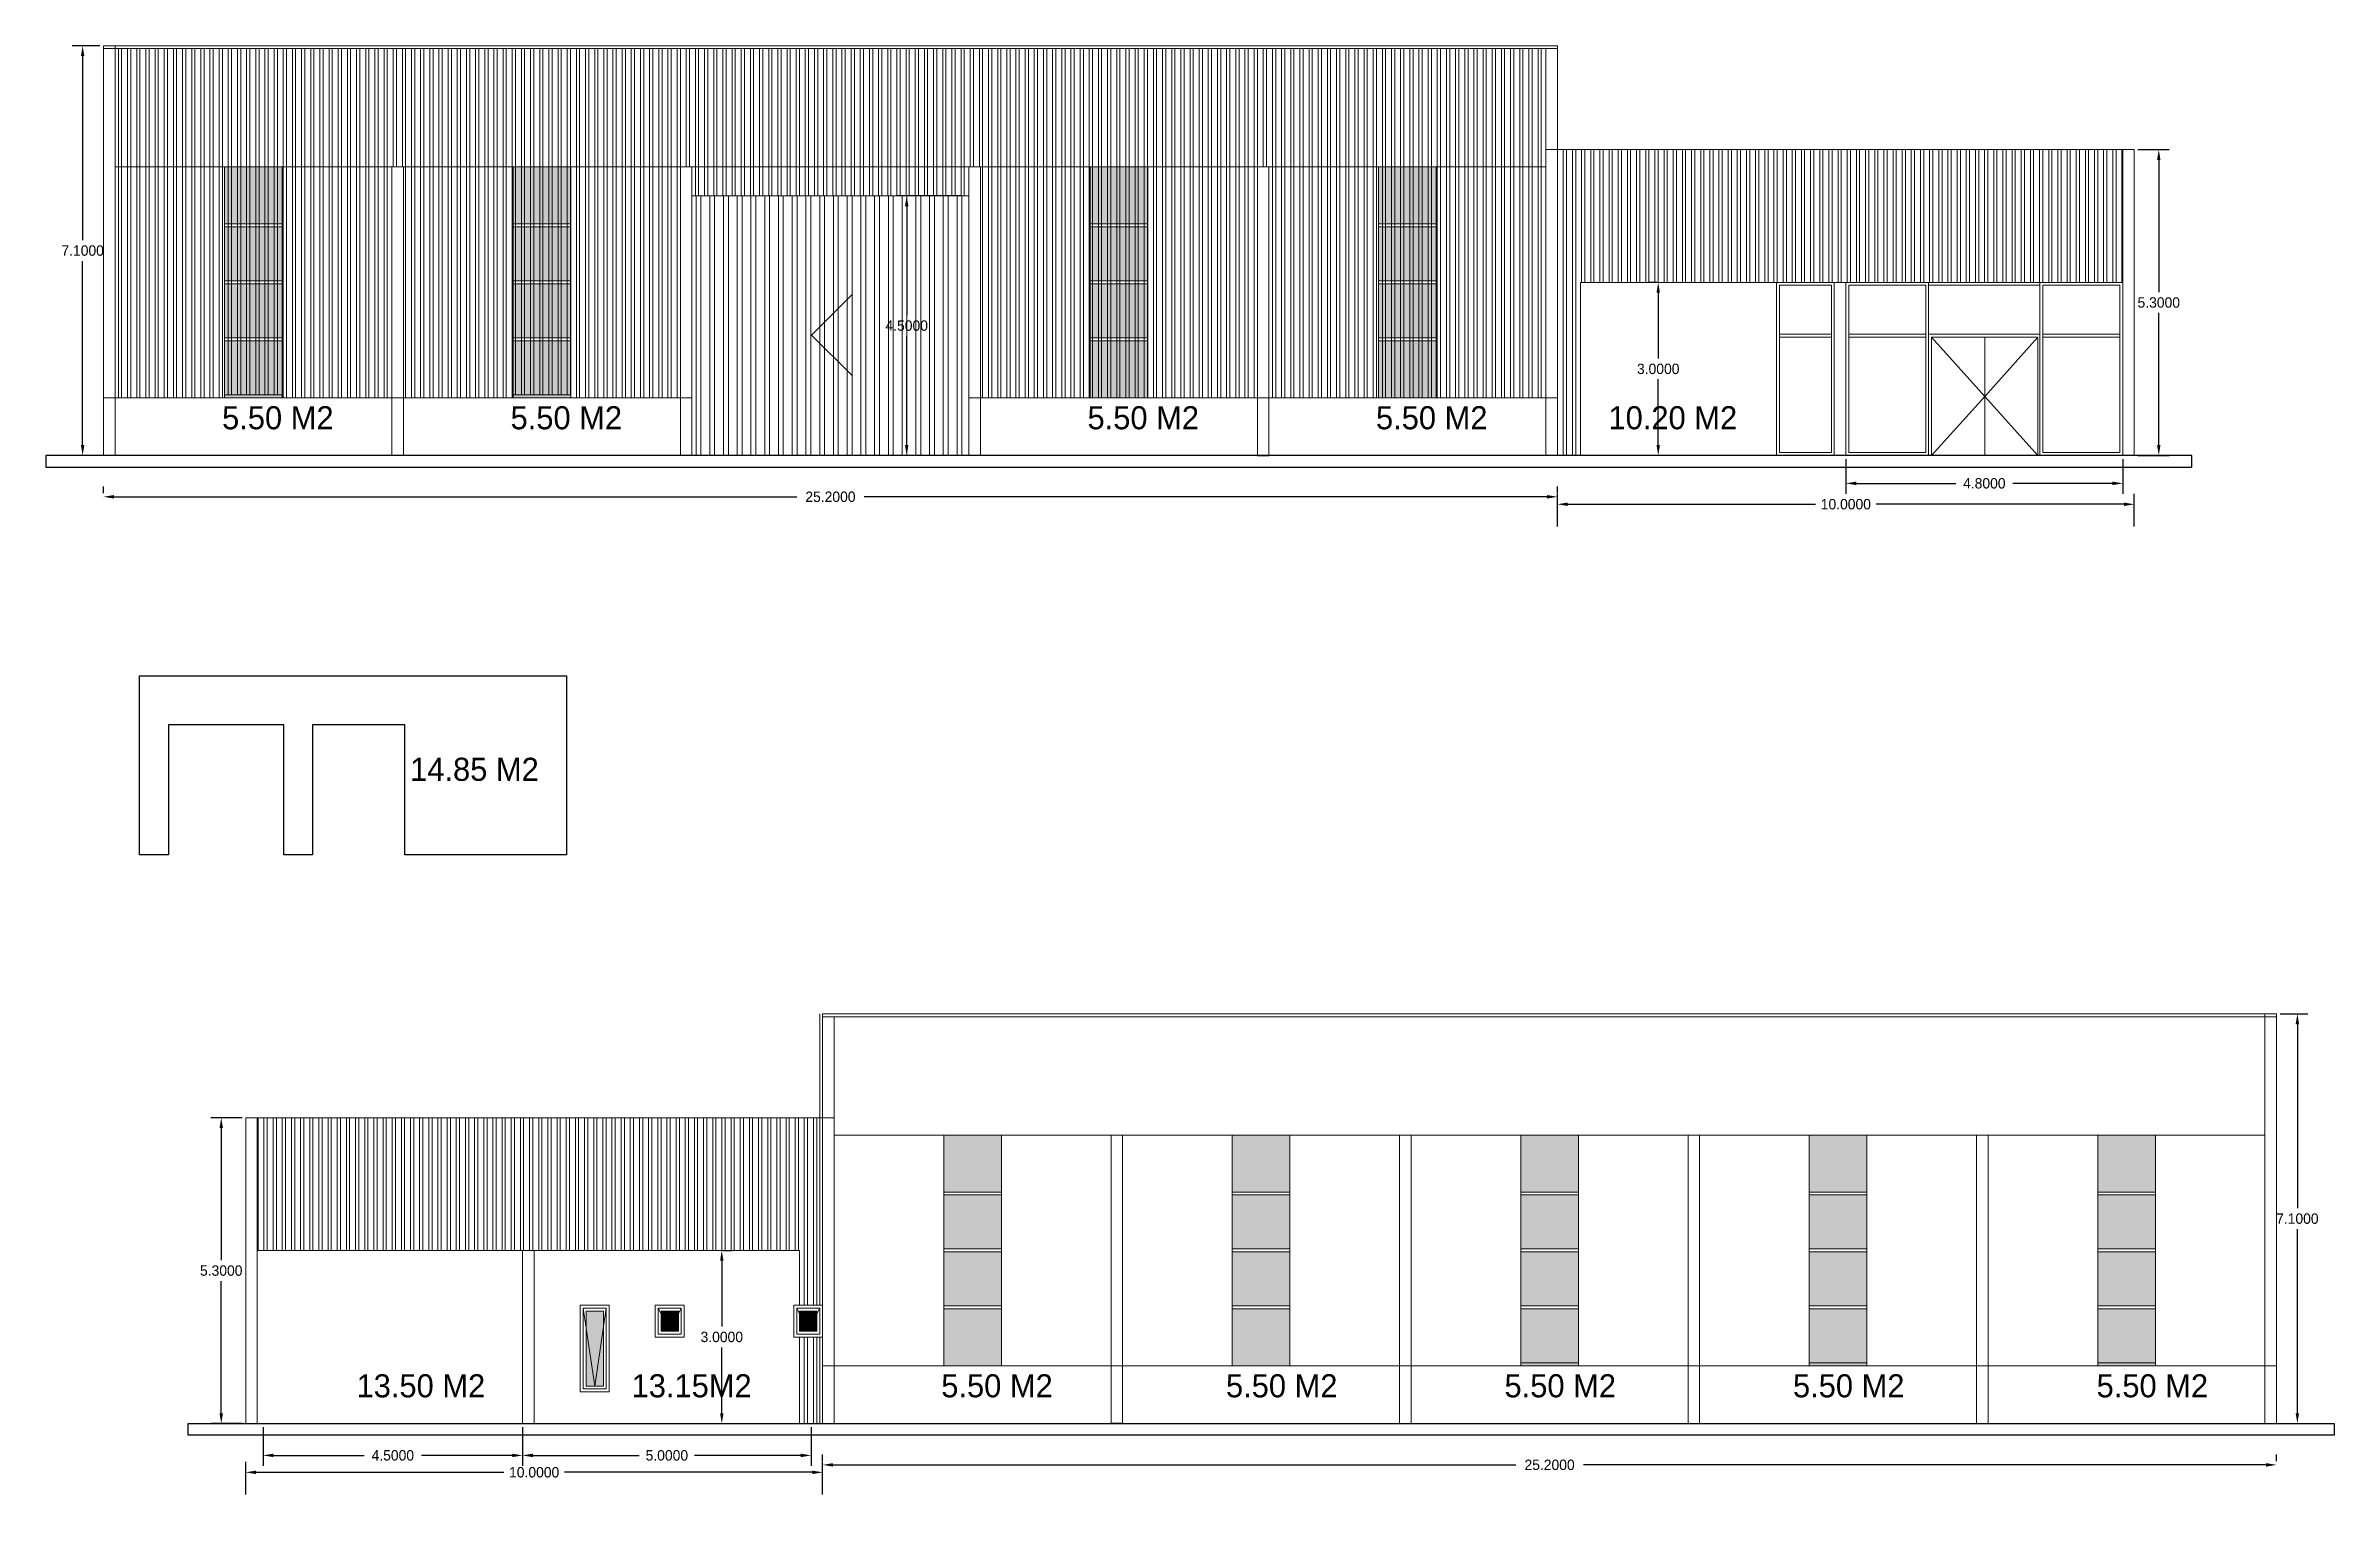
# Model space of a CAD drawing. Header units: millimetres. Extents: x 1972 to 5740, y 370 to 952.
# Drawn here: x 2717.05 to 2756.71, y 369.89 to 395.06 of the extents above; entities that cross this region are included whole.
import ezdxf

# ---------------------------------------------------------------- set-up
doc = ezdxf.new("R2010")
doc.units = ezdxf.units.MM
doc.header["$LTSCALE"] = 15
doc.linetypes.add('ACAD_ISO02W100', pattern=[15, 12, -3])
for name, color, linetype, lineweight in [('COTAS', 5, 'Continuous', 20), ('MUROS', 1, 'Continuous', 30), ('SOMBRAS', 95, 'Continuous', 18), ('VISTAS', 8, 'Continuous', 18)]:
    doc.layers.add(name, color=color, linetype=linetype, lineweight=lineweight)
doc.dimstyles.get("Standard").update_dxf_attribs({"dimtxt": 0.18, "dimasz": 0.18, "dimexe": 0.18, "dimexo": 0.0625, "dimgap": 0.09, "dimtad": 0, "dimtih": 1, "dimtoh": 1, "dimdec": 4, "dimzin": 0, "dimdsep": 46, "dimtxsty": 'Standard', "dimcen": 0.09, "dimadec": 0, "dimazin": 0, "dimtfac": 1, "dimtdec": 4, "dimtofl": 0, "dimtmove": 0, "dimatfit": 3, "dimfxl": 1, "dimtolj": 1, "dimtzin": 0, "dimarcsym": 0})

msp = doc.modelspace()

# ---------------------------------------------------------------- texts
at = {"layer": 'COTAS', "char_height": 0.4, "width": 25.6, "attachment_point": 1}
for s, insert in [('  5.50 M2', (2719.80768, 388.81208)), ('  5.50 M2', (2724.80768, 388.81208)), ('  5.50 M2', (2734.80768, 388.81208)), ('  5.50 M2', (2739.80768, 388.81208)), ('  10.20 M2', (2743.83771, 388.81208)), ('14.85 M2', (2723.36417, 382.72032)), ('  13.50 M2', (2722.13805, 372.03735)), ('  13.15M2', (2726.90551, 372.03735)), ('  5.50 M2', (2732.27303, 372.03735)), ('  5.50 M2', (2737.20761, 372.03735)), ('  5.50 M2', (2742.03528, 372.03735)), ('  5.50 M2', (2747.03528, 372.03735)), ('  5.50 M2', (2752.29784, 372.03735))]:
    msp.add_mtext(s, dxfattribs=dict(at, insert=insert))

# ---------------------------------------------------------------- blocks, each defined once
blk = doc.blocks.new('*D290')
at = {"layer": 'Defpoints', "color": 0, "linetype": 'Continuous', "ltscale": 0.001, "transparency": 16777216}
for p in [(2745.039, 390.958), (2744.997, 387.958), (2745.039, 387.958)]:
    blk.add_point(p, dxfattribs=at)
at = {"layer": 'SOMBRAS', "color": 0, "linetype": 'Continuous', "lineweight": -2, "ltscale": 0.001, "transparency": 16777216}
for p, q in [((2744.977, 390.958), (2744.817, 390.958)), ((2744.997, 390.778), (2744.997, 389.638)), ((2744.997, 388.138), (2744.997, 389.278)), ((2744.977, 387.958), (2744.817, 387.958))]:
    blk.add_line(p, q, dxfattribs=at)
at = {"layer": 'SOMBRAS', "color": 0, "linetype": 'Continuous', "ltscale": 0.001, "transparency": 16777216}
for points in [[(2744.967, 390.778), (2745.027, 390.778), (2744.997, 390.958)], [(2744.967, 388.138), (2745.027, 388.138), (2744.997, 387.958)]]:
    blk.add_solid(points, dxfattribs=at)
at = {"layer": 'SOMBRAS', "color": 0, "linetype": 'Continuous', "ltscale": 0.001, "transparency": 16777216, "insert": (2744.997, 389.458), "char_height": 0.18, "attachment_point": 5}
blk.add_mtext('\\A1;3.0000', dxfattribs=at)
blk = doc.blocks.new('*D291')
at = {"layer": 'Defpoints', "color": 0, "linetype": 'Continuous', "ltscale": 0.001, "transparency": 16777216}
for p in [(2753.249, 387.113), (2743.249, 386.664), (2753.249, 386.664)]:
    blk.add_point(p, dxfattribs=at)
at = {"layer": 'SOMBRAS', "color": 0, "linetype": 'Continuous', "lineweight": -2, "ltscale": 0.001, "transparency": 16777216}
for p, q in [((2743.249, 386.726), (2743.249, 387.293)), ((2753.249, 386.726), (2753.249, 387.293)), ((2743.429, 387.113), (2747.724, 387.113)), ((2753.069, 387.113), (2748.774, 387.113))]:
    blk.add_line(p, q, dxfattribs=at)
at = {"layer": 'SOMBRAS', "color": 0, "linetype": 'Continuous', "ltscale": 0.001, "transparency": 16777216}
for points in [[(2743.429, 387.143), (2743.429, 387.083), (2743.249, 387.113)], [(2753.069, 387.143), (2753.069, 387.083), (2753.249, 387.113)]]:
    blk.add_solid(points, dxfattribs=at)
at = {"layer": 'SOMBRAS', "color": 0, "linetype": 'Continuous', "ltscale": 0.001, "transparency": 16777216, "insert": (2748.249, 387.113), "char_height": 0.18, "attachment_point": 5}
blk.add_mtext('\\A1;10.0000', dxfattribs=at)
blk = doc.blocks.new('*D292')
at = {"layer": 'Defpoints', "color": 0, "linetype": 'Continuous', "ltscale": 0.001, "transparency": 16777216}
for p in [(2718.049, 387.242), (2718.049, 387.242), (2743.249, 387.242)]:
    blk.add_point(p, dxfattribs=at)
at = {"layer": 'SOMBRAS', "color": 0, "linetype": 'Continuous', "lineweight": -2, "ltscale": 0.001, "transparency": 16777216}
for p, q in [((2718.049, 387.304), (2718.049, 387.422)), ((2718.229, 387.242), (2730.064, 387.242)), ((2743.069, 387.242), (2731.234, 387.242)), ((2743.249, 387.304), (2743.249, 387.422))]:
    blk.add_line(p, q, dxfattribs=at)
at = {"layer": 'SOMBRAS', "color": 0, "linetype": 'Continuous', "ltscale": 0.001, "transparency": 16777216}
for points in [[(2718.229, 387.272), (2718.229, 387.212), (2718.049, 387.242)], [(2743.069, 387.272), (2743.069, 387.212), (2743.249, 387.242)]]:
    blk.add_solid(points, dxfattribs=at)
at = {"layer": 'SOMBRAS', "color": 0, "linetype": 'Continuous', "ltscale": 0.001, "transparency": 16777216, "insert": (2730.649, 387.242), "char_height": 0.18, "attachment_point": 5}
blk.add_mtext('\\A1;25.2000', dxfattribs=at)
blk = doc.blocks.new('*D293')
at = {"layer": 'Defpoints', "color": 0, "linetype": 'Continuous', "ltscale": 0.001, "transparency": 16777216}
for p in [(2732.974, 392.458), (2731.971, 387.958), (2732.974, 387.958)]:
    blk.add_point(p, dxfattribs=at)
at = {"layer": 'SOMBRAS', "color": 0, "linetype": 'Continuous', "lineweight": -2, "ltscale": 0.001, "transparency": 16777216}
for p, q in [((2732.912, 392.458), (2731.791, 392.458)), ((2731.971, 392.278), (2731.971, 390.388)), ((2731.971, 388.138), (2731.971, 390.028)), ((2732.912, 387.958), (2731.791, 387.958))]:
    blk.add_line(p, q, dxfattribs=at)
at = {"layer": 'SOMBRAS', "color": 0, "linetype": 'Continuous', "ltscale": 0.001, "transparency": 16777216}
for points in [[(2731.941, 392.278), (2732.001, 392.278), (2731.971, 392.458)], [(2731.941, 388.138), (2732.001, 388.138), (2731.971, 387.958)]]:
    blk.add_solid(points, dxfattribs=at)
at = {"layer": 'SOMBRAS', "color": 0, "linetype": 'Continuous', "ltscale": 0.001, "transparency": 16777216, "insert": (2731.971, 390.208), "char_height": 0.18, "attachment_point": 5}
blk.add_mtext('\\A1;4.5000', dxfattribs=at)
blk = doc.blocks.new('*D294')
at = {"layer": 'Defpoints', "color": 0, "linetype": 'Continuous', "ltscale": 0.001, "transparency": 16777216}
for p in [(2718.049, 395.058), (2717.688, 387.958), (2718.049, 387.958)]:
    blk.add_point(p, dxfattribs=at)
at = {"layer": 'SOMBRAS', "color": 0, "linetype": 'Continuous', "lineweight": -2, "ltscale": 0.001, "transparency": 16777216}
for p, q in [((2717.986, 395.058), (2717.508, 395.058)), ((2717.688, 394.878), (2717.688, 391.688)), ((2717.688, 388.138), (2717.688, 391.328)), ((2717.986, 387.958), (2717.508, 387.958))]:
    blk.add_line(p, q, dxfattribs=at)
at = {"layer": 'SOMBRAS', "color": 0, "linetype": 'Continuous', "ltscale": 0.001, "transparency": 16777216}
for points in [[(2717.658, 394.878), (2717.718, 394.878), (2717.688, 395.058)], [(2717.658, 388.138), (2717.718, 388.138), (2717.688, 387.958)]]:
    blk.add_solid(points, dxfattribs=at)
at = {"layer": 'SOMBRAS', "color": 0, "linetype": 'Continuous', "ltscale": 0.001, "transparency": 16777216, "insert": (2717.688, 391.508), "char_height": 0.18, "attachment_point": 5}
blk.add_mtext('\\A1;7.1000', dxfattribs=at)
blk = doc.blocks.new('*D295')
at = {"layer": 'Defpoints', "color": 0, "linetype": 'Continuous', "ltscale": 0.001, "transparency": 16777216}
for p in [(2753.249, 393.258), (2753.249, 387.958), (2753.673, 387.958)]:
    blk.add_point(p, dxfattribs=at)
at = {"layer": 'SOMBRAS', "color": 0, "linetype": 'Continuous', "lineweight": -2, "ltscale": 0.001, "transparency": 16777216}
for p, q in [((2753.311, 393.258), (2753.853, 393.258)), ((2753.673, 393.078), (2753.673, 390.788)), ((2753.673, 388.138), (2753.673, 390.428)), ((2753.311, 387.958), (2753.853, 387.958))]:
    blk.add_line(p, q, dxfattribs=at)
at = {"layer": 'SOMBRAS', "color": 0, "linetype": 'Continuous', "ltscale": 0.001, "transparency": 16777216}
for points in [[(2753.643, 393.078), (2753.703, 393.078), (2753.673, 393.258)], [(2753.643, 388.138), (2753.703, 388.138), (2753.673, 387.958)]]:
    blk.add_solid(points, dxfattribs=at)
at = {"layer": 'SOMBRAS', "color": 0, "linetype": 'Continuous', "ltscale": 0.001, "transparency": 16777216, "insert": (2753.673, 390.608), "char_height": 0.18, "attachment_point": 5}
blk.add_mtext('\\A1;5.3000', dxfattribs=at)
blk = doc.blocks.new('*D296')
at = {"layer": 'Defpoints', "color": 0, "linetype": 'Continuous', "ltscale": 0.001, "transparency": 16777216}
for p in [(2728.724, 374.183), (2728.724, 371.183), (2728.766, 371.183)]:
    blk.add_point(p, dxfattribs=at)
at = {"layer": 'SOMBRAS', "color": 0, "linetype": 'Continuous', "lineweight": -2, "ltscale": 0.001, "transparency": 16777216}
for p, q in [((2728.786, 374.183), (2728.946, 374.183)), ((2728.766, 374.003), (2728.766, 372.863)), ((2728.766, 371.363), (2728.766, 372.503)), ((2728.786, 371.183), (2728.946, 371.183))]:
    blk.add_line(p, q, dxfattribs=at)
at = {"layer": 'SOMBRAS', "color": 0, "linetype": 'Continuous', "ltscale": 0.001, "transparency": 16777216}
for points in [[(2728.736, 374.003), (2728.796, 374.003), (2728.766, 374.183)], [(2728.736, 371.363), (2728.796, 371.363), (2728.766, 371.183)]]:
    blk.add_solid(points, dxfattribs=at)
at = {"layer": 'SOMBRAS', "color": 0, "linetype": 'Continuous', "ltscale": 0.001, "transparency": 16777216, "insert": (2728.766, 372.683), "char_height": 0.18, "attachment_point": 5}
blk.add_mtext('\\A1;3.0000', dxfattribs=at)
blk = doc.blocks.new('*D297')
at = {"layer": 'Defpoints', "color": 0, "linetype": 'Continuous', "ltscale": 0.001, "transparency": 16777216}
for p in [(2720.514, 370.338), (2720.514, 369.889), (2730.514, 369.889)]:
    blk.add_point(p, dxfattribs=at)
at = {"layer": 'SOMBRAS', "color": 0, "linetype": 'Continuous', "lineweight": -2, "ltscale": 0.001, "transparency": 16777216}
for p, q in [((2720.514, 369.952), (2720.514, 370.518)), ((2730.514, 369.952), (2730.514, 370.518)), ((2720.694, 370.338), (2724.989, 370.338)), ((2730.334, 370.338), (2726.039, 370.338))]:
    blk.add_line(p, q, dxfattribs=at)
at = {"layer": 'SOMBRAS', "color": 0, "linetype": 'Continuous', "ltscale": 0.001, "transparency": 16777216}
for points in [[(2720.694, 370.368), (2720.694, 370.308), (2720.514, 370.338)], [(2730.334, 370.368), (2730.334, 370.308), (2730.514, 370.338)]]:
    blk.add_solid(points, dxfattribs=at)
at = {"layer": 'SOMBRAS', "color": 0, "linetype": 'Continuous', "ltscale": 0.001, "transparency": 16777216, "insert": (2725.514, 370.338), "char_height": 0.18, "attachment_point": 5}
blk.add_mtext('\\A1;10.0000', dxfattribs=at)
blk = doc.blocks.new('*D298')
at = {"layer": 'Defpoints', "color": 0, "linetype": 'Continuous', "ltscale": 0.001, "transparency": 16777216}
for p in [(2730.514, 370.467), (2755.714, 370.467), (2755.714, 370.467)]:
    blk.add_point(p, dxfattribs=at)
at = {"layer": 'SOMBRAS', "color": 0, "linetype": 'Continuous', "lineweight": -2, "ltscale": 0.001, "transparency": 16777216}
for p, q in [((2730.514, 370.53), (2730.514, 370.647)), ((2755.714, 370.53), (2755.714, 370.647)), ((2730.694, 370.467), (2742.529, 370.467)), ((2755.534, 370.467), (2743.699, 370.467))]:
    blk.add_line(p, q, dxfattribs=at)
at = {"layer": 'SOMBRAS', "color": 0, "linetype": 'Continuous', "ltscale": 0.001, "transparency": 16777216}
for points in [[(2730.694, 370.497), (2730.694, 370.437), (2730.514, 370.467)], [(2755.534, 370.497), (2755.534, 370.437), (2755.714, 370.467)]]:
    blk.add_solid(points, dxfattribs=at)
at = {"layer": 'SOMBRAS', "color": 0, "linetype": 'Continuous', "ltscale": 0.001, "transparency": 16777216, "insert": (2743.114, 370.467), "char_height": 0.18, "attachment_point": 5}
blk.add_mtext('\\A1;25.2000', dxfattribs=at)
blk = doc.blocks.new('*D299')
at = {"layer": 'Defpoints', "color": 0, "linetype": 'Continuous', "ltscale": 0.001, "transparency": 16777216}
for p in [(2755.714, 378.283), (2755.714, 371.183), (2756.075, 371.183)]:
    blk.add_point(p, dxfattribs=at)
at = {"layer": 'SOMBRAS', "color": 0, "linetype": 'Continuous', "lineweight": -2, "ltscale": 0.001, "transparency": 16777216}
for p, q in [((2755.777, 378.283), (2756.255, 378.283)), ((2756.075, 378.103), (2756.075, 374.913)), ((2756.075, 371.363), (2756.075, 374.553)), ((2755.777, 371.183), (2756.255, 371.183))]:
    blk.add_line(p, q, dxfattribs=at)
at = {"layer": 'SOMBRAS', "color": 0, "linetype": 'Continuous', "ltscale": 0.001, "transparency": 16777216}
for points in [[(2756.045, 378.103), (2756.105, 378.103), (2756.075, 378.283)], [(2756.045, 371.363), (2756.105, 371.363), (2756.075, 371.183)]]:
    blk.add_solid(points, dxfattribs=at)
at = {"layer": 'SOMBRAS', "color": 0, "linetype": 'Continuous', "ltscale": 0.001, "transparency": 16777216, "insert": (2756.075, 374.733), "char_height": 0.18, "attachment_point": 5}
blk.add_mtext('\\A1;7.1000', dxfattribs=at)
blk = doc.blocks.new('*D300')
at = {"layer": 'Defpoints', "color": 0, "linetype": 'Continuous', "ltscale": 0.001, "transparency": 16777216}
for p in [(2720.514, 376.483), (2720.09, 371.183), (2720.514, 371.183)]:
    blk.add_point(p, dxfattribs=at)
at = {"layer": 'SOMBRAS', "color": 0, "linetype": 'Continuous', "lineweight": -2, "ltscale": 0.001, "transparency": 16777216}
for p, q in [((2720.452, 376.483), (2719.91, 376.483)), ((2720.09, 376.303), (2720.09, 374.013)), ((2720.09, 371.363), (2720.09, 373.653)), ((2720.452, 371.183), (2719.91, 371.183))]:
    blk.add_line(p, q, dxfattribs=at)
at = {"layer": 'SOMBRAS', "color": 0, "linetype": 'Continuous', "ltscale": 0.001, "transparency": 16777216}
for points in [[(2720.06, 376.303), (2720.12, 376.303), (2720.09, 376.483)], [(2720.06, 371.363), (2720.12, 371.363), (2720.09, 371.183)]]:
    blk.add_solid(points, dxfattribs=at)
at = {"layer": 'SOMBRAS', "color": 0, "linetype": 'Continuous', "ltscale": 0.001, "transparency": 16777216, "insert": (2720.09, 373.833), "char_height": 0.18, "attachment_point": 5}
blk.add_mtext('\\A1;5.3000', dxfattribs=at)
blk = doc.blocks.new('*D301')
at = {"layer": 'Defpoints', "color": 0, "linetype": 'Continuous', "ltscale": 0.001, "transparency": 16777216}
for p in [(2725.314, 371.183), (2730.314, 371.183), (2725.314, 370.631)]:
    blk.add_point(p, dxfattribs=at)
at = {"layer": 'SOMBRAS', "color": 0, "linetype": 'Continuous', "lineweight": -2, "ltscale": 0.001, "transparency": 16777216}
for p, q in [((2725.314, 371.12), (2725.314, 370.451)), ((2730.314, 371.12), (2730.314, 370.451)), ((2725.494, 370.631), (2727.334, 370.631)), ((2730.134, 370.631), (2728.294, 370.631))]:
    blk.add_line(p, q, dxfattribs=at)
at = {"layer": 'SOMBRAS', "color": 0, "linetype": 'Continuous', "ltscale": 0.001, "transparency": 16777216}
for points in [[(2725.494, 370.661), (2725.494, 370.601), (2725.314, 370.631)], [(2730.134, 370.661), (2730.134, 370.601), (2730.314, 370.631)]]:
    blk.add_solid(points, dxfattribs=at)
at = {"layer": 'SOMBRAS', "color": 0, "linetype": 'Continuous', "ltscale": 0.001, "transparency": 16777216, "insert": (2727.814, 370.631), "char_height": 0.18, "attachment_point": 5}
blk.add_mtext('\\A1;5.0000', dxfattribs=at)
blk = doc.blocks.new('*D302')
at = {"layer": 'Defpoints', "color": 0, "linetype": 'Continuous', "ltscale": 0.001, "transparency": 16777216}
for p in [(2720.814, 371.183), (2725.314, 371.183), (2720.814, 370.631)]:
    blk.add_point(p, dxfattribs=at)
at = {"layer": 'SOMBRAS', "color": 0, "linetype": 'Continuous', "lineweight": -2, "ltscale": 0.001, "transparency": 16777216}
for p, q in [((2720.814, 371.12), (2720.814, 370.451)), ((2725.314, 371.12), (2725.314, 370.451)), ((2720.994, 370.631), (2722.569, 370.631)), ((2725.134, 370.631), (2723.559, 370.631))]:
    blk.add_line(p, q, dxfattribs=at)
at = {"layer": 'SOMBRAS', "color": 0, "linetype": 'Continuous', "ltscale": 0.001, "transparency": 16777216}
for points in [[(2720.994, 370.661), (2720.994, 370.601), (2720.814, 370.631)], [(2725.134, 370.661), (2725.134, 370.601), (2725.314, 370.631)]]:
    blk.add_solid(points, dxfattribs=at)
at = {"layer": 'SOMBRAS', "color": 0, "linetype": 'Continuous', "ltscale": 0.001, "transparency": 16777216, "insert": (2723.064, 370.631), "char_height": 0.18, "attachment_point": 5}
blk.add_mtext('\\A1;4.5000', dxfattribs=at)
blk = doc.blocks.new('*D263')
at = {"layer": 'Defpoints', "color": 0, "linetype": 'Continuous', "ltscale": 0.001, "transparency": 16777216}
for p in [(2748.249, 387.958), (2753.049, 387.958), (2753.049, 387.475)]:
    blk.add_point(p, dxfattribs=at)
at = {"layer": 'SOMBRAS', "color": 0, "linetype": 'Continuous', "lineweight": -2, "ltscale": 0.001, "transparency": 16777216}
for p, q in [((2748.249, 387.895), (2748.249, 387.295)), ((2753.049, 387.895), (2753.049, 387.295)), ((2748.429, 387.475), (2750.154, 387.475)), ((2752.869, 387.475), (2751.144, 387.475))]:
    blk.add_line(p, q, dxfattribs=at)
at = {"layer": 'SOMBRAS', "color": 0, "linetype": 'Continuous', "ltscale": 0.001, "transparency": 16777216}
for points in [[(2748.429, 387.505), (2748.429, 387.445), (2748.249, 387.475)], [(2752.869, 387.505), (2752.869, 387.445), (2753.049, 387.475)]]:
    blk.add_solid(points, dxfattribs=at)
at = {"layer": 'SOMBRAS', "color": 0, "linetype": 'Continuous', "ltscale": 0.001, "transparency": 16777216, "insert": (2750.649, 387.475), "char_height": 0.18, "attachment_point": 5}
blk.add_mtext('\\A1;4.8000', dxfattribs=at)

# ---------------------------------------------------------------- dimensions: what is measured, and where the dimension line sits
at = {"layer": 'SOMBRAS', "linetype": 'Continuous', "ltscale": 0.001}
for p1, p2, distance, picture, middle in [((2718.04871, 395.0576), (2718.04871, 387.9576), -0.3608, '*D294', (2717.68792, 391.5076)), ((2753.24871, 393.2576), (2753.24871, 387.9576), 0.42441, '*D295', (2753.67312, 390.6076)), ((2732.97435, 392.4576), (2732.97435, 387.9576), -1.00358, '*D293', (2731.97077, 390.2076)), ((2745.03924, 390.9576), (2745.03924, 387.9576), -0.04215, '*D290', (2744.99709, 389.4576)), ((2748.24871, 387.9576), (2753.04871, 387.9576), -0.48244, '*D263', (2750.64871, 387.47516)), ((2743.24871, 387.24197), (2718.04871, 387.24197), 0, '*D292', (2730.64871, 387.24197)), ((2743.24871, 386.66398), (2753.24871, 386.66398), 0.44877, '*D291', (2748.24871, 387.11275)), ((2755.71407, 378.28287), (2755.71407, 371.18287), 0.3608, '*D299', (2756.07486, 374.73287)), ((2720.51407, 376.48287), (2720.51407, 371.18287), -0.42441, '*D300', (2720.08966, 373.83287)), ((2728.72354, 374.18287), (2728.72354, 371.18287), 0.04215, '*D296', (2728.76569, 372.68287)), ((2725.31407, 371.18287), (2720.81407, 371.18287), 0.5522, '*D302', (2723.06407, 370.63067)), ((2730.31407, 371.18287), (2725.31407, 371.18287), 0.5522, '*D301', (2727.81407, 370.63067)), ((2730.51407, 369.88925), (2720.51407, 369.88925), -0.44877, '*D297', (2725.51407, 370.33802)), ((2730.51407, 370.46724), (2755.71407, 370.46724), 0, '*D298', (2743.11407, 370.46724))]:
    dim = msp.add_aligned_dim(p1=p1, p2=p2, distance=distance, dimstyle='Standard', override={"dimscale": 1}, dxfattribs=at)
    dim.commit()
    dim.dimension.update_dxf_attribs({"geometry": picture, "text_midpoint": middle})

# ---------------------------------------------------------------- hatches: boundary and pattern name
at = {"layer": 'SOMBRAS'}
h = msp.add_hatch(dxfattribs=at)
h.set_pattern_fill('STEEL', color=256, scale=0.05, angle=45, style=0)
h.set_pattern_definition([(90, (3037.29252, 618.37345), (-0.15875, 1e-16), []), (90, (3037.23639, 618.42957), (-0.15875, 1e-16), [])])
h.paths.add_polyline_path([(2740.14871, 392.9576), (2741.14871, 392.9576), (2741.14871, 391.9701), (2740.14871, 391.9701)])
h.paths.add_polyline_path([(2740.14871, 391.9701), (2741.14871, 391.9701), (2741.14871, 391.9201), (2740.14871, 391.9201)])
h.paths.add_polyline_path([(2740.14871, 391.9201), (2741.14871, 391.9201), (2741.14871, 390.9826), (2740.14871, 390.9826)])
h.paths.add_polyline_path([(2740.14871, 390.9826), (2741.14871, 390.9826), (2741.14871, 390.9326), (2740.14871, 390.9326)])
h.paths.add_polyline_path([(2740.14871, 390.9326), (2741.14871, 390.9326), (2741.14871, 389.9951), (2740.14871, 389.9951)])
h.paths.add_polyline_path([(2740.14871, 389.9951), (2741.14871, 389.9951), (2741.14871, 389.9451), (2740.14871, 389.9451)])
h.paths.add_polyline_path([(2740.14871, 389.9451), (2741.14871, 389.9451), (2741.14871, 388.9576), (2740.14871, 388.9576)])
h.paths.add_polyline_path([(2735.14871, 389.9451), (2736.14871, 389.9451), (2736.14871, 388.9576), (2735.14871, 388.9576)])
h.paths.add_polyline_path([(2735.14871, 389.9951), (2736.14871, 389.9951), (2736.14871, 389.9451), (2735.14871, 389.9451)])
h.paths.add_polyline_path([(2735.14871, 390.9326), (2736.14871, 390.9326), (2736.14871, 389.9951), (2735.14871, 389.9951)])
h.paths.add_polyline_path([(2735.14871, 390.9826), (2736.14871, 390.9826), (2736.14871, 390.9326), (2735.14871, 390.9326)])
h.paths.add_polyline_path([(2735.14871, 391.9201), (2736.14871, 391.9201), (2736.14871, 390.9826), (2735.14871, 390.9826)])
h.paths.add_polyline_path([(2735.14871, 391.9701), (2736.14871, 391.9701), (2736.14871, 391.9201), (2735.14871, 391.9201)])
h.paths.add_polyline_path([(2735.14871, 392.9576), (2736.14871, 392.9576), (2736.14871, 391.9701), (2735.14871, 391.9701)])
h.paths.add_polyline_path([(2725.14871, 389.9451), (2726.14871, 389.9451), (2726.14871, 389.0076), (2725.14871, 389.0076)])
h.paths.add_polyline_path([(2725.14871, 389.9951), (2726.14871, 389.9951), (2726.14871, 389.9451), (2725.14871, 389.9451)])
h.paths.add_polyline_path([(2725.14871, 390.9326), (2726.14871, 390.9326), (2726.14871, 389.9951), (2725.14871, 389.9951)])
h.paths.add_polyline_path([(2725.14871, 390.9826), (2726.14871, 390.9826), (2726.14871, 390.9326), (2725.14871, 390.9326)])
h.paths.add_polyline_path([(2725.14871, 391.9201), (2726.14871, 391.9201), (2726.14871, 390.9826), (2725.14871, 390.9826)])
h.paths.add_polyline_path([(2725.14871, 391.9701), (2726.14871, 391.9701), (2726.14871, 391.9201), (2725.14871, 391.9201)])
h.paths.add_polyline_path([(2725.14871, 392.9576), (2726.14871, 392.9576), (2726.14871, 391.9701), (2725.14871, 391.9701)])
h.paths.add_polyline_path([(2720.14871, 389.9451), (2721.14871, 389.9451), (2721.14871, 389.0076), (2720.14871, 389.0076)])
h.paths.add_polyline_path([(2720.14871, 389.9951), (2721.14871, 389.9951), (2721.14871, 389.9451), (2720.14871, 389.9451)])
h.paths.add_polyline_path([(2720.14871, 390.9326), (2721.14871, 390.9326), (2721.14871, 389.9951), (2720.14871, 389.9951)])
h.paths.add_polyline_path([(2720.14871, 390.9826), (2721.14871, 390.9826), (2721.14871, 390.9326), (2720.14871, 390.9326)])
h.paths.add_polyline_path([(2720.14871, 391.9201), (2721.14871, 391.9201), (2721.14871, 390.9826), (2720.14871, 390.9826)])
h.paths.add_polyline_path([(2720.14871, 391.9701), (2721.14871, 391.9701), (2721.14871, 391.9201), (2720.14871, 391.9201)])
h.paths.add_polyline_path([(2720.14871, 392.9576), (2721.14871, 392.9576), (2721.14871, 391.9701), (2720.14871, 391.9701)])
h.paths.add_polyline_path([(2741.14871, 392.9576), (2743.04871, 392.9576), (2743.04871, 388.9576), (2741.14871, 388.9576)])
h.paths.add_polyline_path([(2738.24871, 392.9576), (2740.14871, 392.9576), (2740.14871, 388.9576), (2738.24871, 388.9576)])
h.paths.add_polyline_path([(2736.14871, 392.9576), (2738.04871, 392.9576), (2738.04871, 388.9576), (2736.14871, 388.9576)])
h.paths.add_polyline_path([(2735.14871, 388.9576), (2733.24871, 388.9576), (2733.24871, 392.9576), (2735.14871, 392.9576)])
h.paths.add_polyline_path([(2728.04871, 388.9576), (2726.14871, 388.9576), (2726.14871, 392.9576), (2728.04871, 392.9576)])
h.paths.add_polyline_path([(2725.14871, 388.9576), (2723.24871, 388.9576), (2723.24871, 392.9576), (2725.14871, 392.9576)])
h.paths.add_polyline_path([(2721.14871, 392.9576), (2723.04871, 392.9576), (2723.04871, 388.9576), (2721.14871, 388.9576)])
h.paths.add_polyline_path([(2720.14871, 388.9576), (2718.24871, 388.9576), (2718.24871, 392.9576), (2720.14871, 392.9576)])
h.paths.add_polyline_path([(2733.04871, 392.4576), (2731.14871, 392.4576), (2731.14871, 392.9576), (2733.04871, 392.9576)])
h.paths.add_polyline_path([(2730.14871, 392.4576), (2728.24871, 392.4576), (2728.24871, 392.9576), (2730.14871, 392.9576)])
h.paths.add_polyline_path([(2731.14871, 392.4576), (2730.14871, 392.4576), (2730.14871, 392.9576), (2731.14871, 392.9576)])
h.paths.add_polyline_path([(2743.04871, 395.0076), (2718.24871, 395.0076), (2718.24871, 392.9576), (2743.04871, 392.9576)])
h = msp.add_hatch(dxfattribs=at)
h.set_pattern_fill('STEEL', color=256, scale=0.05, angle=45, style=0)
h.set_pattern_definition([(90, (2743.24871, 387.9576), (-0.15875, 1e-16), []), (90, (2743.19259, 388.01373), (-0.15875, 1e-16), [])])
h.paths.add_polyline_path([(2753.04871, 393.2576), (2743.24871, 393.2576), (2743.24871, 387.9576), (2743.64871, 387.9576), (2743.64871, 390.9576), (2747.04871, 390.9576), (2753.04871, 390.9576)])
at = {"layer": 'SOMBRAS', "linetype": 'Continuous', "ltscale": 0.001}
h = msp.add_hatch(color=256, dxfattribs=at)
h.set_gradient(color1=(122, 128, 133), one_color=1, tint=1, name='INVHEMISPHERICAL')
h.paths.add_polyline_path([(2720.14871, 392.9576), (2721.14871, 392.9576), (2721.14871, 391.9701), (2720.14871, 391.9701)])
h.paths.add_polyline_path([(2720.14871, 390.9826), (2720.14871, 391.9201), (2721.14871, 391.9201), (2721.14871, 390.9826)])
h.paths.add_polyline_path([(2721.14871, 390.9326), (2721.14871, 389.9951), (2720.14871, 389.9951), (2720.14871, 390.9326)])
h.paths.add_polyline_path([(2720.14871, 388.9576), (2720.14871, 389.9451), (2721.14871, 389.9451), (2721.14871, 388.9576)])
h = msp.add_hatch(color=256, dxfattribs=at)
h.set_gradient(color1=(122, 128, 133), one_color=1, tint=1, name='INVHEMISPHERICAL')
h.paths.add_polyline_path([(2725.14871, 392.9576), (2726.14871, 392.9576), (2726.14871, 391.9701), (2725.14871, 391.9701)])
h.paths.add_polyline_path([(2725.14871, 390.9826), (2725.14871, 391.9201), (2726.14871, 391.9201), (2726.14871, 390.9826)])
h.paths.add_polyline_path([(2726.14871, 390.9326), (2726.14871, 389.9951), (2725.14871, 389.9951), (2725.14871, 390.9326)])
h.paths.add_polyline_path([(2725.14871, 388.9576), (2725.14871, 389.9451), (2726.14871, 389.9451), (2726.14871, 388.9576)])
h = msp.add_hatch(color=256, dxfattribs=at)
h.set_gradient(color1=(122, 128, 133), one_color=1, tint=1, name='INVHEMISPHERICAL')
h.paths.add_polyline_path([(2735.14871, 392.9576), (2736.14871, 392.9576), (2736.14871, 391.9701), (2735.14871, 391.9701)])
h.paths.add_polyline_path([(2735.14871, 390.9826), (2735.14871, 391.9201), (2736.14871, 391.9201), (2736.14871, 390.9826)])
h.paths.add_polyline_path([(2736.14871, 390.9326), (2736.14871, 389.9951), (2735.14871, 389.9951), (2735.14871, 390.9326)])
h.paths.add_polyline_path([(2735.14871, 388.9576), (2735.14871, 389.9451), (2736.14871, 389.9451), (2736.14871, 388.9576)])
h = msp.add_hatch(color=256, dxfattribs=at)
h.set_gradient(color1=(122, 128, 133), one_color=1, tint=1, name='INVHEMISPHERICAL')
h.paths.add_polyline_path([(2740.14871, 392.9576), (2741.14871, 392.9576), (2741.14871, 391.9701), (2740.14871, 391.9701)])
h.paths.add_polyline_path([(2740.14871, 390.9826), (2740.14871, 391.9201), (2741.14871, 391.9201), (2741.14871, 390.9826)])
h.paths.add_polyline_path([(2741.14871, 390.9326), (2741.14871, 389.9951), (2740.14871, 389.9951), (2740.14871, 390.9326)])
h.paths.add_polyline_path([(2740.14871, 388.9576), (2740.14871, 389.9451), (2741.14871, 389.9451), (2741.14871, 388.9576)])
at = {"layer": 'SOMBRAS'}
h = msp.add_hatch(dxfattribs=at)
h.set_pattern_fill('STEEL', color=256, scale=0.075, angle=45, style=0)
h.set_pattern_definition([(90, (3102.2597, 1359.96035), (-0.238125, 1e-16), []), (90, (3102.17552, 1360.04454), (-0.238125, 1e-16), [])])
h.paths.add_polyline_path([(2733.04871, 387.9576), (2733.04871, 392.4576), (2728.24871, 392.4576), (2728.24871, 387.9576)])
h = msp.add_hatch(dxfattribs=at)
h.set_pattern_fill('STEEL', color=256, scale=0.05, angle=45, style=0)
h.set_pattern_definition([(90, (2730.51407, 371.18287), (0.15875, 1e-16), []), (90, (2730.5702, 371.239), (0.15875, 1e-16), [])])
h.paths.add_polyline_path([(2730.51407, 372.68287), (2730.11407, 372.68287), (2730.11407, 371.18287), (2730.51407, 371.18287)])
h.paths.add_polyline_path([(2730.11407, 373.23287), (2730.51407, 373.23287), (2730.51407, 376.48287), (2720.71407, 376.48287), (2720.71407, 374.18287), (2730.11407, 374.18287)])
at = {"layer": 'SOMBRAS', "linetype": 'Continuous', "ltscale": 0.001}
h = msp.add_hatch(color=256, dxfattribs=at)
h.set_gradient(color1=(122, 128, 133), one_color=1, tint=1, name='INVHEMISPHERICAL')
h.paths.add_polyline_path([(2733.61407, 376.18287), (2732.61407, 376.18287), (2732.61407, 375.19537), (2733.61407, 375.19537)])
h.paths.add_polyline_path([(2733.61407, 374.20787), (2733.61407, 375.14537), (2732.61407, 375.14537), (2732.61407, 374.20787)])
h.paths.add_polyline_path([(2732.61407, 374.15787), (2732.61407, 373.22037), (2733.61407, 373.22037), (2733.61407, 374.15787)])
h.paths.add_polyline_path([(2733.61407, 372.18287), (2733.61407, 373.17037), (2732.61407, 373.17037), (2732.61407, 372.18287)])
h = msp.add_hatch(color=256, dxfattribs=at)
h.set_gradient(color1=(122, 128, 133), one_color=1, tint=1, name='INVHEMISPHERICAL')
h.paths.add_polyline_path([(2738.61407, 376.18287), (2737.61407, 376.18287), (2737.61407, 375.19537), (2738.61407, 375.19537)])
h.paths.add_polyline_path([(2738.61407, 374.20787), (2738.61407, 375.14537), (2737.61407, 375.14537), (2737.61407, 374.20787)])
h.paths.add_polyline_path([(2737.61407, 374.15787), (2737.61407, 373.22037), (2738.61407, 373.22037), (2738.61407, 374.15787)])
h.paths.add_polyline_path([(2738.61407, 372.18287), (2738.61407, 373.17037), (2737.61407, 373.17037), (2737.61407, 372.18287)])
h = msp.add_hatch(color=256, dxfattribs=at)
h.set_gradient(color1=(122, 128, 133), one_color=1, tint=1, name='INVHEMISPHERICAL')
h.paths.add_polyline_path([(2743.61407, 376.18287), (2742.61407, 376.18287), (2742.61407, 375.19537), (2743.61407, 375.19537)])
h.paths.add_polyline_path([(2743.61407, 374.20787), (2743.61407, 375.14537), (2742.61407, 375.14537), (2742.61407, 374.20787)])
h.paths.add_polyline_path([(2742.61407, 374.15787), (2742.61407, 373.22037), (2743.61407, 373.22037), (2743.61407, 374.15787)])
h.paths.add_polyline_path([(2743.61407, 372.18287), (2743.61407, 373.17037), (2742.61407, 373.17037), (2742.61407, 372.18287)])
h = msp.add_hatch(color=256, dxfattribs=at)
h.set_gradient(color1=(122, 128, 133), one_color=1, tint=1, name='INVHEMISPHERICAL')
h.paths.add_polyline_path([(2748.61407, 376.18287), (2747.61407, 376.18287), (2747.61407, 375.19537), (2748.61407, 375.19537)])
h.paths.add_polyline_path([(2748.61407, 374.20787), (2748.61407, 375.14537), (2747.61407, 375.14537), (2747.61407, 374.20787)])
h.paths.add_polyline_path([(2747.61407, 374.15787), (2747.61407, 373.22037), (2748.61407, 373.22037), (2748.61407, 374.15787)])
h.paths.add_polyline_path([(2748.61407, 372.18287), (2748.61407, 373.17037), (2747.61407, 373.17037), (2747.61407, 372.18287)])
h = msp.add_hatch(color=256, dxfattribs=at)
h.set_gradient(color1=(122, 128, 133), one_color=1, tint=1, name='INVHEMISPHERICAL')
h.paths.add_polyline_path([(2753.61407, 376.18287), (2752.61407, 376.18287), (2752.61407, 375.19537), (2753.61407, 375.19537)])
h.paths.add_polyline_path([(2753.61407, 374.20787), (2753.61407, 375.14537), (2752.61407, 375.14537), (2752.61407, 374.20787)])
h.paths.add_polyline_path([(2752.61407, 374.15787), (2752.61407, 373.22037), (2753.61407, 373.22037), (2753.61407, 374.15787)])
h.paths.add_polyline_path([(2753.61407, 372.18287), (2753.61407, 373.17037), (2752.61407, 373.17037), (2752.61407, 372.18287)])
h = msp.add_hatch(color=256, dxfattribs=at)
h.set_gradient(color1=(122, 128, 133), one_color=1, tint=1, name='HEMISPHERICAL')
h.paths.add_polyline_path([(2726.56407, 371.83287), (2726.71407, 372.84537), (2726.71407, 373.13287), (2726.56407, 373.13287), (2726.41407, 373.13287), (2726.41407, 372.84537)])
h.paths.add_polyline_path([(2726.41407, 372.84537), (2726.41407, 371.83287), (2726.56407, 371.83287)])
h.paths.add_polyline_path([(2726.56407, 371.83287), (2726.71407, 371.83287), (2726.71407, 372.84537)])
h = msp.add_hatch(color=256, dxfattribs=at)
h.set_gradient(color1=(122, 128, 133), one_color=1, tint=1, name='HEMISPHERICAL')
h.paths.add_polyline_path([(2727.86407, 372.78287), (2728.01407, 373.08287), (2728.01407, 373.13287), (2727.86407, 373.13287), (2727.71407, 373.13287), (2727.71407, 373.08287)])
h.paths.add_polyline_path([(2727.71407, 373.08287), (2727.71407, 372.78287), (2727.86407, 372.78287)])
h.paths.add_polyline_path([(2727.86407, 372.78287), (2728.01407, 372.78287), (2728.01407, 373.08287)])
h = msp.add_hatch(color=256, dxfattribs=at)
h.set_gradient(color1=(122, 128, 133), one_color=1, tint=1, name='HEMISPHERICAL')
h.paths.add_polyline_path([(2730.26407, 372.78287), (2730.41407, 373.08287), (2730.41407, 373.13287), (2730.26407, 373.13287), (2730.11407, 373.13287), (2730.11407, 373.08287)])
h.paths.add_polyline_path([(2730.11407, 373.08287), (2730.11407, 372.78287), (2730.26407, 372.78287)])
h.paths.add_polyline_path([(2730.26407, 372.78287), (2730.41407, 372.78287), (2730.41407, 373.08287)])

# ---------------------------------------------------------------- linework, layer by layer
at = {"layer": 'MUROS', "linetype": 'Continuous', "ltscale": 0.001}
for q in [(2731.02899, 390.75299), (2731.02899, 389.33877)]:
    msp.add_line((2730.32188, 390.04588), q, dxfattribs=at)
for points in [[(2754.24871, 387.9576), (2718.04871, 387.9576), (2717.04871, 387.9576), (2717.04871, 387.7576), (2754.24871, 387.7576), (2754.24871, 387.9576)], [(2738.04871, 387.9576), (2738.24871, 387.9576)], [(2719.51407, 371.18287), (2755.71407, 371.18287), (2756.71407, 371.18287), (2756.71407, 370.98287), (2719.51407, 370.98287), (2719.51407, 371.18287)], [(2735.71407, 371.18287), (2735.51407, 371.18287)]]:
    msp.add_lwpolyline(points, dxfattribs=at)
msp.add_lwpolyline([(2718.67324, 381.03848), (2718.67324, 384.13848), (2726.07324, 384.13848), (2726.07324, 381.03848), (2723.27324, 381.03848), (2723.27324, 383.28848), (2721.67324, 383.28848), (2721.67324, 381.03848), (2721.17327, 381.03848), (2721.17327, 383.28848), (2719.17327, 383.28848), (2719.17327, 381.03848)], close=True, dxfattribs=at)
at = {"layer": 'SOMBRAS', "linetype": 'Continuous', "ltscale": 0.001}
for p, q in [((2743.64871, 390.9576), (2743.64871, 387.9576)), ((2743.69871, 390.9076), (2743.69871, 390.9076)), ((2748.763, 390.9076), (2748.763, 390.9076)), ((2730.06407, 374.13287), (2730.06407, 374.13287)), ((2730.11407, 374.18287), (2730.11407, 373.23287)), ((2730.11407, 372.68287), (2730.11407, 371.18287))]:
    msp.add_line(p, q, dxfattribs=at)
for points in [[(2753.04871, 387.9576), (2753.04871, 387.9576), (2753.04871, 393.2576), (2743.04871, 393.2576), (2743.04871, 387.9576)], [(2753.24871, 387.9576), (2753.24871, 387.9576), (2753.24871, 393.2576), (2743.24871, 393.2576), (2743.24871, 387.9576)], [(2718.24871, 392.9576), (2743.04871, 392.9576)], [(2720.14871, 392.9576), (2720.14871, 388.9576)], [(2721.14871, 392.9576), (2721.14871, 388.9576)], [(2725.14871, 392.9576), (2725.14871, 388.9576)], [(2726.14871, 392.9576), (2726.14871, 388.9576)], [(2735.14871, 392.9576), (2735.14871, 388.9576)], [(2736.14871, 392.9576), (2736.14871, 388.9576)], [(2743.04871, 392.9576), (2738.24871, 392.9576)], [(2740.14871, 392.9576), (2740.14871, 388.9576)], [(2741.14871, 392.9576), (2741.14871, 388.9576)], [(2733.04871, 387.9576), (2733.04871, 392.4576), (2728.24871, 392.4576), (2728.24871, 387.9576)], [(2753.04871, 387.9576), (2753.04871, 390.9576), (2743.64871, 390.9576)], [(2743.64871, 387.9576), (2743.64871, 387.9576), (2743.64871, 390.9576)], [(2748.04871, 387.9576), (2748.04871, 387.9576), (2748.04871, 390.9576)], [(2748.24871, 387.9576), (2748.24871, 387.9576), (2748.24871, 390.9576)], [(2751.613, 390.9076), (2749.68443, 390.9076)], [(2753.04871, 387.9576), (2753.04871, 387.9576), (2753.04871, 390.9576)], [(2747.09871, 390.0576), (2747.99871, 390.0576)], [(2747.09871, 390.0076), (2747.99871, 390.0076)], [(2748.29871, 390.0576), (2749.63443, 390.0576)], [(2748.29871, 390.0076), (2749.63443, 390.0076)], [(2749.68443, 390.0576), (2751.613, 390.0576)], [(2749.73443, 390.0076), (2750.65738, 388.9826), (2749.73443, 387.9576)], [(2751.57728, 390.0076), (2750.65738, 388.9826), (2751.57728, 387.9576)], [(2751.663, 390.0576), (2752.99871, 390.0576)], [(2751.663, 390.0076), (2752.99871, 390.0076)], [(2718.04871, 388.9576), (2728.24871, 388.9576)], [(2733.04871, 388.9576), (2743.24871, 388.9576)], [(2748.22071, 387.9576), (2743.47371, 387.9576)], [(2753.15821, 387.9576), (2748.41121, 387.9576)], [(2720.51407, 371.18287), (2720.51407, 371.18287), (2720.51407, 376.48287), (2730.51407, 376.48287), (2730.51407, 371.18287)], [(2720.71407, 371.18287), (2720.71407, 371.18287), (2720.71407, 376.48287), (2730.71407, 376.48287), (2730.71407, 371.18287)], [(2755.51407, 376.18287), (2730.71407, 376.18287)], [(2730.71407, 376.18287), (2735.51407, 376.18287)], [(2732.61407, 376.18287), (2732.61407, 372.18287)], [(2733.61407, 376.18287), (2733.61407, 372.18287)], [(2737.61407, 376.18287), (2737.61407, 372.18287)], [(2738.61407, 376.18287), (2738.61407, 372.18287)], [(2742.61407, 376.18287), (2742.61407, 372.18287)], [(2743.61407, 376.18287), (2743.61407, 372.18287)], [(2747.61407, 376.18287), (2747.61407, 372.18287)], [(2748.61407, 376.18287), (2748.61407, 372.18287)], [(2752.61407, 376.18287), (2752.61407, 372.18287)], [(2753.61407, 376.18287), (2753.61407, 372.18287)], [(2720.71407, 371.18287), (2720.71407, 374.18287), (2730.11407, 374.18287)], [(2720.71407, 371.18287), (2720.71407, 371.18287), (2720.71407, 374.18287)], [(2725.31407, 371.18287), (2725.31407, 371.18287), (2725.31407, 374.18287)], [(2725.51407, 371.18287), (2725.51407, 371.18287), (2725.51407, 374.18287)], [(2730.11407, 373.23287), (2730.11407, 374.18287)], [(2730.11407, 371.18287), (2730.11407, 371.18287), (2730.11407, 372.68287)], [(2740.71407, 372.18287), (2730.51407, 372.18287)], [(2750.71407, 372.18287), (2740.51407, 372.18287)], [(2755.71407, 372.18287), (2745.51407, 372.18287)], [(2720.60457, 371.18287), (2725.35157, 371.18287)], [(2725.54207, 371.18287), (2730.28907, 371.18287)]]:
    msp.add_lwpolyline(points, dxfattribs=at)
for points in [[(2747.04871, 387.9576), (2743.64871, 387.9576), (2743.64871, 390.9576), (2747.04871, 390.9576)], [(2748.04871, 387.9576), (2747.04871, 387.9576), (2747.04871, 390.9576), (2748.04871, 390.9576)], [(2747.99871, 388.0076), (2747.09871, 388.0076), (2747.09871, 390.9076), (2747.99871, 390.9076)], [(2749.68443, 387.9576), (2748.24871, 387.9576), (2748.24871, 390.9576), (2749.68443, 390.9576)], [(2749.63443, 388.0076), (2748.29871, 388.0076), (2748.29871, 390.9076), (2749.63443, 390.9076)], [(2753.04871, 387.9576), (2751.613, 387.9576), (2751.613, 390.9576), (2753.04871, 390.9576)], [(2752.99871, 388.0076), (2751.663, 388.0076), (2751.663, 390.9076), (2752.99871, 390.9076)], [(2750.65738, 390.0076), (2749.73443, 390.0076), (2749.73443, 387.9576), (2750.65738, 387.9576)], [(2750.65738, 390.0076), (2751.57728, 390.0076), (2751.57728, 387.9576), (2750.65738, 387.9576)], [(2726.56407, 373.23287), (2726.31407, 373.23287), (2726.31407, 371.73287), (2726.81407, 371.73287), (2726.81407, 373.23287)], [(2726.56407, 373.18287), (2726.36407, 373.18287), (2726.36407, 371.78287), (2726.76407, 371.78287), (2726.76407, 373.18287)], [(2726.56407, 373.13287), (2726.41407, 373.13287), (2726.41407, 371.83287), (2726.71407, 371.83287), (2726.71407, 373.13287)], [(2727.86407, 373.23287), (2727.61407, 373.23287), (2727.61407, 372.68287), (2728.11407, 372.68287), (2728.11407, 373.23287)], [(2727.86407, 373.18287), (2727.66407, 373.18287), (2727.66407, 372.73287), (2728.06407, 372.73287), (2728.06407, 373.18287)], [(2727.86407, 373.13287), (2727.71407, 373.13287), (2727.71407, 372.78287), (2728.01407, 372.78287), (2728.01407, 373.13287)], [(2730.26407, 373.23287), (2730.01407, 373.23287), (2730.01407, 372.68287), (2730.51407, 372.68287), (2730.51407, 373.23287)], [(2730.26407, 373.18287), (2730.06407, 373.18287), (2730.06407, 372.73287), (2730.46407, 372.73287), (2730.46407, 373.18287)], [(2730.26407, 373.13287), (2730.11407, 373.13287), (2730.11407, 372.78287), (2730.41407, 372.78287), (2730.41407, 373.13287)]]:
    msp.add_lwpolyline(points, close=True, dxfattribs=at)
at = {"layer": 'SOMBRAS', "linetype": 'ACAD_ISO02W100', "ltscale": 20}
for points in [[(2726.36407, 373.18287), (2726.56407, 371.83287), (2726.76407, 373.18287)], [(2727.66407, 373.18287), (2727.86407, 372.78287), (2728.06407, 373.18287)], [(2730.06407, 373.18287), (2730.26407, 372.78287), (2730.46407, 373.18287)]]:
    msp.add_lwpolyline(points, dxfattribs=at)
at = {"layer": 'VISTAS', "linetype": 'Continuous', "ltscale": 0.001}
for points in [[(2718.04871, 387.9576), (2718.04871, 395.0576)], [(2718.04871, 395.0576), (2743.24871, 395.0576)], [(2718.04871, 395.0076), (2743.24871, 395.0076)], [(2718.24871, 387.9576), (2718.24871, 395.0576)], [(2743.04871, 387.9576), (2743.04871, 395.0076)], [(2743.24871, 387.9576), (2743.24871, 395.0576)], [(2723.04871, 387.9576), (2723.04871, 392.9576)], [(2723.24871, 387.9576), (2723.24871, 392.9576)], [(2728.04871, 387.9576), (2728.04871, 392.9576)], [(2728.24871, 387.9576), (2728.24871, 392.9576)], [(2733.04871, 387.9576), (2733.04871, 392.9576)], [(2733.24871, 387.9576), (2733.24871, 392.9576)], [(2738.04871, 387.9576), (2738.04871, 392.9576)], [(2738.24871, 387.9576), (2738.24871, 392.9576)], [(2720.14871, 391.9701), (2721.14871, 391.9701)], [(2720.14871, 391.9201), (2721.14871, 391.9201)], [(2725.14871, 391.9701), (2726.14871, 391.9701)], [(2725.14871, 391.9201), (2726.14871, 391.9201)], [(2735.14871, 391.9701), (2736.14871, 391.9701)], [(2735.14871, 391.9201), (2736.14871, 391.9201)], [(2740.14871, 391.9701), (2741.14871, 391.9701)], [(2740.14871, 391.9201), (2741.14871, 391.9201)], [(2720.14871, 390.9826), (2721.14871, 390.9826)], [(2720.14871, 390.9326), (2721.14871, 390.9326)], [(2725.14871, 390.9826), (2726.14871, 390.9826)], [(2725.14871, 390.9326), (2726.14871, 390.9326)], [(2735.14871, 390.9826), (2736.14871, 390.9826)], [(2735.14871, 390.9326), (2736.14871, 390.9326)], [(2740.14871, 390.9826), (2741.14871, 390.9826)], [(2740.14871, 390.9326), (2741.14871, 390.9326)], [(2720.14871, 389.9951), (2721.14871, 389.9951)], [(2720.14871, 389.9451), (2721.14871, 389.9451)], [(2725.14871, 389.9951), (2726.14871, 389.9951)], [(2725.14871, 389.9451), (2726.14871, 389.9451)], [(2735.14871, 389.9951), (2736.14871, 389.9951)], [(2735.14871, 389.9451), (2736.14871, 389.9451)], [(2740.14871, 389.9951), (2741.14871, 389.9951)], [(2740.14871, 389.9451), (2741.14871, 389.9451)], [(2720.14871, 389.0076), (2721.14871, 389.0076)], [(2720.14871, 388.9576), (2721.14871, 388.9576)], [(2725.14871, 389.0076), (2726.14871, 389.0076)], [(2725.14871, 388.9576), (2726.14871, 388.9576)], [(2730.46407, 373.23287), (2730.46407, 378.28287)], [(2730.51407, 371.18287), (2730.51407, 378.28287)], [(2755.71407, 378.28287), (2730.51407, 378.28287)], [(2755.71407, 378.23287), (2730.51407, 378.23287)], [(2730.71407, 371.18287), (2730.71407, 378.23287)], [(2755.51407, 371.18287), (2755.51407, 378.28287)], [(2755.71407, 371.18287), (2755.71407, 378.28287)], [(2735.51407, 371.18287), (2735.51407, 376.18287)], [(2735.71407, 371.18287), (2735.71407, 376.18287)], [(2740.51407, 371.18287), (2740.51407, 376.18287)], [(2740.71407, 371.18287), (2740.71407, 376.18287)], [(2745.51407, 371.18287), (2745.51407, 376.18287)], [(2745.71407, 371.18287), (2745.71407, 376.18287)], [(2750.51407, 371.18287), (2750.51407, 376.18287)], [(2750.71407, 371.18287), (2750.71407, 376.18287)], [(2733.61407, 375.19537), (2732.61407, 375.19537)], [(2733.61407, 375.14537), (2732.61407, 375.14537)], [(2738.61407, 375.19537), (2737.61407, 375.19537)], [(2738.61407, 375.14537), (2737.61407, 375.14537)], [(2743.61407, 375.19537), (2742.61407, 375.19537)], [(2743.61407, 375.14537), (2742.61407, 375.14537)], [(2748.61407, 375.19537), (2747.61407, 375.19537)], [(2748.61407, 375.14537), (2747.61407, 375.14537)], [(2753.61407, 375.19537), (2752.61407, 375.19537)], [(2753.61407, 375.14537), (2752.61407, 375.14537)], [(2733.61407, 374.20787), (2732.61407, 374.20787)], [(2733.61407, 374.15787), (2732.61407, 374.15787)], [(2738.61407, 374.20787), (2737.61407, 374.20787)], [(2738.61407, 374.15787), (2737.61407, 374.15787)], [(2743.61407, 374.20787), (2742.61407, 374.20787)], [(2743.61407, 374.15787), (2742.61407, 374.15787)], [(2748.61407, 374.20787), (2747.61407, 374.20787)], [(2748.61407, 374.15787), (2747.61407, 374.15787)], [(2753.61407, 374.20787), (2752.61407, 374.20787)], [(2753.61407, 374.15787), (2752.61407, 374.15787)], [(2733.61407, 373.22037), (2732.61407, 373.22037)], [(2733.61407, 373.17037), (2732.61407, 373.17037)], [(2738.61407, 373.22037), (2737.61407, 373.22037)], [(2738.61407, 373.17037), (2737.61407, 373.17037)], [(2743.61407, 373.22037), (2742.61407, 373.22037)], [(2743.61407, 373.17037), (2742.61407, 373.17037)], [(2748.61407, 373.22037), (2747.61407, 373.22037)], [(2748.61407, 373.17037), (2747.61407, 373.17037)], [(2753.61407, 373.22037), (2752.61407, 373.22037)], [(2753.61407, 373.17037), (2752.61407, 373.17037)], [(2730.46407, 371.18287), (2730.46407, 372.68287)], [(2743.61407, 372.23287), (2742.61407, 372.23287)], [(2743.61407, 372.18287), (2742.61407, 372.18287)], [(2748.61407, 372.23287), (2747.61407, 372.23287)], [(2748.61407, 372.18287), (2747.61407, 372.18287)], [(2753.61407, 372.23287), (2752.61407, 372.23287)], [(2753.61407, 372.18287), (2752.61407, 372.18287)]]:
    msp.add_lwpolyline(points, dxfattribs=at)

msp.set_redraw_order([(e.dxf.handle, doc.entitydb.next_handle()) for e in msp.query("TEXT MTEXT ATTDEF DIMENSION ARC_DIMENSION")])  # texts and dimensions are drawn at this point

doc.saveas('drawing.dxf')
